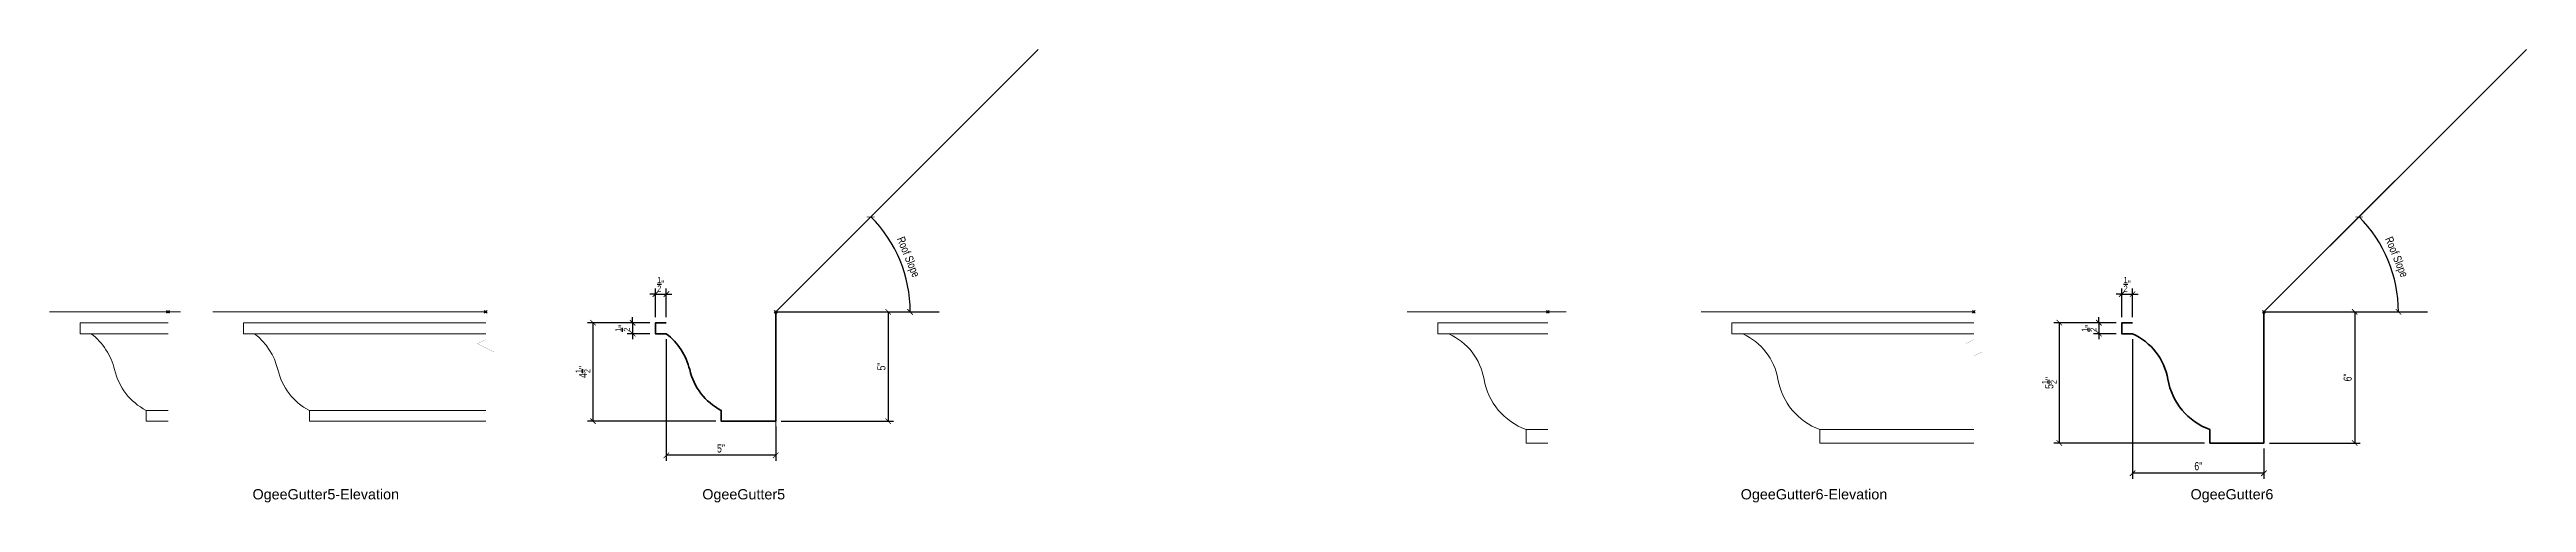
# Model space of a CAD drawing. Header units: inches. Extents: x 1550 to 1938, y 1113 to 1725.
# Drawn here: x 1555.3 to 1668.6, y 1519.9 to 1540.6 of the extents above; entities that cross this region are included whole.
import ezdxf
from ezdxf.enums import TextEntityAlignment as Align

# ---------------------------------------------------------------- set-up
doc = ezdxf.new("R2010")
doc.units = ezdxf.units.IN
doc.header["$LTSCALE"] = 4
doc.header["$MEASUREMENT"] = 0
doc.header["$PDMODE"] = 99
doc.header["$PDSIZE"] = 0.0625
doc.layers.get('Defpoints').update_dxf_attribs({"color": 121})
doc.layers.add('ANNSYMOBJ', color=131, linetype='Continuous')
doc.layers.add('DIMLINE', color=211, linetype='Continuous')
for name, color, linetype, lineweight in [('FINE', 90, 'Continuous', 18), ('Thin', 150, 'Continuous', 18), ('TITTXT', 213, 'Continuous', 50), ('Wide', 212, 'Continuous', 35), ('XLINE', 140, 'Continuous', 18)]:
    doc.layers.add(name, color=color, linetype=linetype, lineweight=lineweight)
doc.styles.add('Arch-Dim', font='arial.ttf', dxfattribs={"width": 0.75})
doc.styles.add('RomanS', font='romans.shx')
doc.dimstyles.new('Aec-Arch-I-3', dxfattribs={"dimscale": 4, "dimtxt": 0.09375, "dimasz": 0.0625, "dimexe": 0.0625, "dimexo": 0.0625, "dimgap": 0.03125, "dimtad": 1, "dimdec": 4, "dimzin": 3, "dimdsep": 46, "dimlunit": 4, "dimtxsty": 'Arch-Dim', "dimblk": 'ARCHTICK', "dimcen": 0.09375, "dimclrd": 8, "dimclre": 8, "dimazin": 2, "dimtfac": 0.75, "dimtdec": 4, "dimtix": 1, "dimtmove": 1, "dimatfit": 2, "dimldrblk": 'OPEN90', "dimfxl": 1, "dimtolj": 1, "dimtzin": 0, "dimarcsym": 0})

msp = doc.modelspace()

# ---------------------------------------------------------------- blocks, each defined once
blk = doc.blocks.new('Anno_Title_T2')
at = {"color": 0, "linetype": 'ByBlock', "lineweight": -2, "style": 'RomanS'}
blk.add_attdef('TITLE', (0, 0.5), '', height=1.25, dxfattribs=at)
blk.add_attdef('SCALE', text='', height=0.75, dxfattribs=at).set_placement((0, -0.5), align=Align.TOP_LEFT)
blk = doc.blocks.new('_ArchTick')
at = {"color": 0, "linetype": 'ByBlock', "const_width": 0.15}
blk.add_lwpolyline([(-0.5, -0.5), (0.5, 0.5)], dxfattribs=at)
blk = doc.blocks.new('*D266')
at = {"layer": 'Defpoints', "color": 0, "transparency": 16777216}
for p in [(1600.54, 1540.6), (1594.47, 1530.19), (1588.54, 1528.6), (1588.54, 1528.6), (1596.01, 1528.6)]:
    blk.add_point(p, dxfattribs=at)
at = {"layer": 'DIMLINE', "color": 8, "lineweight": -2, "transparency": 16777216}
blk.add_arc((1588.54, 1528.6), 6.15, 0, 45, dxfattribs=at)
at = {"layer": 'DIMLINE', "color": 8, "lineweight": -2, "transparency": 16777216, "xscale": 0.25, "yscale": 0.25, "zscale": 0.25}
for p, rotation in [((1592.88, 1532.94), 134.9999999999998), ((1594.68, 1528.6), 270.0000000000012)]:
    blk.add_blockref('_ArchTick', p, dxfattribs=dict(at, rotation=rotation))
at = {"layer": 'DIMLINE', "color": 0, "transparency": 16777216, "insert": (1594.56, 1531.09), "char_height": 0.375, "attachment_point": 5, "rotation": 292.5, "style": 'Arch-Dim'}
blk.add_mtext('\\A1;Roof Slope', dxfattribs=at)
blk = doc.blocks.new('_Open90')
at = {"color": 0, "linetype": 'ByBlock', "lineweight": -2}
for p, q in [((0, 0), (-1, 0)), ((-0.5, 0.5), (0, 0)), ((0, 0), (-0.5, -0.5))]:
    blk.add_line(p, q, dxfattribs=at)
blk = doc.blocks.new('AecDtl_OgeeGutter5Section')
at = {"layer": 'Wide'}
blk.add_lwpolyline([(6, 6), (0, 0), (0, -5), (-2.49, -5), (-2.49, -4.5, -0.219797), (-3.93, -2.64, 0.171024), (-5, -1), (-5.5, -1), (-5.5, -0.5), (-5, -0.5)], format="xyb", dxfattribs=at)
blk = doc.blocks.new('*D267')
at = {"layer": 'Defpoints', "color": 0, "transparency": 16777216}
for p in [(1583.54, 1527.6), (1588.54, 1523.6), (1583.54, 1522.04)]:
    blk.add_point(p, dxfattribs=at)
at = {"layer": 'DIMLINE', "color": 8, "lineweight": -2, "transparency": 16777216}
for p, q in [((1583.54, 1527.35), (1583.54, 1521.79)), ((1588.54, 1523.35), (1588.54, 1521.79)), ((1588.54, 1522.04), (1583.54, 1522.04))]:
    blk.add_line(p, q, dxfattribs=at)
at = {"layer": 'DIMLINE', "color": 8, "lineweight": -2, "transparency": 16777216, "xscale": 0.25, "yscale": 0.25, "zscale": 0.25, "rotation": 180}
blk.add_blockref('_ArchTick', (1583.54, 1522.04), dxfattribs=at)
at = {"layer": 'DIMLINE', "color": 8, "lineweight": -2, "transparency": 16777216, "xscale": 0.25, "yscale": 0.25, "zscale": 0.25}
blk.add_blockref('_ArchTick', (1588.54, 1522.04), dxfattribs=at)
at = {"layer": 'DIMLINE', "color": 0, "transparency": 16777216, "insert": (1586.04, 1522.35), "char_height": 0.375, "attachment_point": 5, "style": 'Arch-Dim'}
blk.add_mtext('\\A1;5"', dxfattribs=at)
blk = doc.blocks.new('*D268')
at = {"layer": 'Defpoints', "color": 0, "transparency": 16777216}
for p in [(1588.54, 1528.6), (1588.54, 1523.6), (1593.68, 1523.6)]:
    blk.add_point(p, dxfattribs=at)
at = {"layer": 'DIMLINE', "color": 8, "lineweight": -2, "transparency": 16777216}
for p, q in [((1588.79, 1528.6), (1593.93, 1528.6)), ((1593.68, 1528.6), (1593.68, 1523.6)), ((1588.79, 1523.6), (1593.93, 1523.6))]:
    blk.add_line(p, q, dxfattribs=at)
at = {"layer": 'DIMLINE', "color": 8, "lineweight": -2, "transparency": 16777216, "xscale": 0.25, "yscale": 0.25, "zscale": 0.25}
for p, rotation in [((1593.68, 1528.6), 90), ((1593.68, 1523.6), 270)]:
    blk.add_blockref('_ArchTick', p, dxfattribs=dict(at, rotation=rotation))
at = {"layer": 'DIMLINE', "color": 0, "transparency": 16777216, "insert": (1593.37, 1526.1), "char_height": 0.375, "attachment_point": 5, "rotation": 90, "style": 'Arch-Dim'}
blk.add_mtext('\\A1;5"', dxfattribs=at)
blk = doc.blocks.new('*D269')
at = {"layer": 'Defpoints', "color": 0, "transparency": 16777216}
for p in [(1580.19, 1528.1), (1583.04, 1528.1), (1586.05, 1523.6)]:
    blk.add_point(p, dxfattribs=at)
at = {"layer": 'DIMLINE', "color": 8, "lineweight": -2, "transparency": 16777216}
for p, q in [((1582.79, 1528.1), (1579.94, 1528.1)), ((1580.19, 1523.6), (1580.19, 1528.1)), ((1585.8, 1523.6), (1579.94, 1523.6))]:
    blk.add_line(p, q, dxfattribs=at)
at = {"layer": 'DIMLINE', "color": 8, "lineweight": -2, "transparency": 16777216, "xscale": 0.25, "yscale": 0.25, "zscale": 0.25}
for p, rotation in [((1580.19, 1528.1), 90), ((1580.19, 1523.6), 270)]:
    blk.add_blockref('_ArchTick', p, dxfattribs=dict(at, rotation=rotation))
at = {"layer": 'DIMLINE', "color": 0, "transparency": 16777216, "insert": (1579.73, 1525.85), "char_height": 0.375, "attachment_point": 5, "rotation": 90, "style": 'Arch-Dim'}
blk.add_mtext('\\A1;4{\\H0.750000x;\\S1/2;}"', dxfattribs=at)
blk = doc.blocks.new('*D270')
at = {"layer": 'Defpoints', "color": 0, "transparency": 16777216}
for p in [(1583.54, 1529.41), (1583.04, 1528.1), (1583.54, 1528.1)]:
    blk.add_point(p, dxfattribs=at)
at = {"layer": 'DIMLINE', "color": 8, "lineweight": -2, "transparency": 16777216}
for p, q in [((1583.04, 1528.35), (1583.04, 1529.66)), ((1583.54, 1528.35), (1583.54, 1529.66)), ((1583.04, 1529.41), (1582.79, 1529.41)), ((1583.04, 1529.41), (1583.54, 1529.41)), ((1583.54, 1529.41), (1583.79, 1529.41))]:
    blk.add_line(p, q, dxfattribs=at)
at = {"layer": 'DIMLINE', "color": 8, "lineweight": -2, "transparency": 16777216, "xscale": 0.25, "yscale": 0.25, "zscale": 0.25}
blk.add_blockref('_ArchTick', (1583.04, 1529.41), dxfattribs=at)
at = {"layer": 'DIMLINE', "color": 8, "lineweight": -2, "transparency": 16777216, "xscale": 0.25, "yscale": 0.25, "zscale": 0.25, "rotation": 180}
blk.add_blockref('_ArchTick', (1583.54, 1529.41), dxfattribs=at)
at = {"layer": 'DIMLINE', "color": 0, "transparency": 16777216, "insert": (1583.29, 1529.86), "char_height": 0.375, "attachment_point": 5, "style": 'Arch-Dim'}
blk.add_mtext('\\A1;{\\H0.750000x;\\S1/2;}"', dxfattribs=at)
blk = doc.blocks.new('*D271')
at = {"layer": 'Defpoints', "color": 0, "transparency": 16777216}
for p in [(1582, 1527.6), (1583.04, 1528.1), (1583.04, 1527.6)]:
    blk.add_point(p, dxfattribs=at)
at = {"layer": 'DIMLINE', "color": 8, "lineweight": -2, "transparency": 16777216}
for p, q in [((1582.79, 1528.1), (1581.75, 1528.1)), ((1582.79, 1527.6), (1581.75, 1527.6)), ((1582, 1528.1), (1582, 1528.35)), ((1582, 1528.1), (1582, 1527.6)), ((1582, 1527.6), (1582, 1527.35))]:
    blk.add_line(p, q, dxfattribs=at)
at = {"layer": 'DIMLINE', "color": 8, "lineweight": -2, "transparency": 16777216, "xscale": 0.25, "yscale": 0.25, "zscale": 0.25}
for p, rotation in [((1582, 1528.1), 270), ((1582, 1527.6), 90)]:
    blk.add_blockref('_ArchTick', p, dxfattribs=dict(at, rotation=rotation))
at = {"layer": 'DIMLINE', "color": 0, "transparency": 16777216, "insert": (1581.54, 1527.85), "char_height": 0.375, "attachment_point": 5, "rotation": 90, "style": 'Arch-Dim'}
blk.add_mtext('\\A1;{\\H0.750000x;\\S1/2;}"', dxfattribs=at)
blk = doc.blocks.new('*D272')
at = {"layer": 'Defpoints', "color": 0, "transparency": 16777216}
for p in [(1668.56, 1540.6), (1662.5, 1530.19), (1656.56, 1528.6), (1656.56, 1528.6), (1664.03, 1528.6)]:
    blk.add_point(p, dxfattribs=at)
at = {"layer": 'DIMLINE', "color": 8, "lineweight": -2, "transparency": 16777216}
blk.add_arc((1656.56, 1528.6), 6.15, 0, 45, dxfattribs=at)
at = {"layer": 'DIMLINE', "color": 8, "lineweight": -2, "transparency": 16777216, "xscale": 0.25, "yscale": 0.25, "zscale": 0.25}
for p, rotation in [((1660.91, 1532.94), 134.9999999999998), ((1662.71, 1528.6), 270.0000000000004)]:
    blk.add_blockref('_ArchTick', p, dxfattribs=dict(at, rotation=rotation))
at = {"layer": 'DIMLINE', "color": 0, "transparency": 16777216, "insert": (1662.58, 1531.09), "char_height": 0.375, "attachment_point": 5, "rotation": 292.5, "style": 'Arch-Dim'}
blk.add_mtext('\\A1;Roof Slope', dxfattribs=at)
blk = doc.blocks.new('*D273')
at = {"layer": 'Defpoints', "color": 0, "transparency": 16777216}
for p in [(1650.56, 1527.6), (1656.56, 1522.6), (1650.56, 1521.22)]:
    blk.add_point(p, dxfattribs=at)
at = {"layer": 'DIMLINE', "color": 8, "lineweight": -2, "transparency": 16777216}
for p, q in [((1650.56, 1527.35), (1650.56, 1520.97)), ((1656.56, 1522.35), (1656.56, 1520.97)), ((1656.56, 1521.22), (1650.56, 1521.22))]:
    blk.add_line(p, q, dxfattribs=at)
at = {"layer": 'DIMLINE', "color": 8, "lineweight": -2, "transparency": 16777216, "xscale": 0.25, "yscale": 0.25, "zscale": 0.25, "rotation": 180}
blk.add_blockref('_ArchTick', (1650.56, 1521.22), dxfattribs=at)
at = {"layer": 'DIMLINE', "color": 8, "lineweight": -2, "transparency": 16777216, "xscale": 0.25, "yscale": 0.25, "zscale": 0.25}
blk.add_blockref('_ArchTick', (1656.56, 1521.22), dxfattribs=at)
at = {"layer": 'DIMLINE', "color": 0, "transparency": 16777216, "insert": (1653.56, 1521.54), "char_height": 0.375, "attachment_point": 5, "style": 'Arch-Dim'}
blk.add_mtext('\\A1;6"', dxfattribs=at)
blk = doc.blocks.new('*D274')
at = {"layer": 'Defpoints', "color": 0, "transparency": 16777216}
for p in [(1656.56, 1528.6), (1656.56, 1522.6), (1660.71, 1522.6)]:
    blk.add_point(p, dxfattribs=at)
at = {"layer": 'DIMLINE', "color": 8, "lineweight": -2, "transparency": 16777216}
for p, q in [((1656.81, 1528.6), (1660.96, 1528.6)), ((1660.71, 1528.6), (1660.71, 1522.6)), ((1656.81, 1522.6), (1660.96, 1522.6))]:
    blk.add_line(p, q, dxfattribs=at)
at = {"layer": 'DIMLINE', "color": 8, "lineweight": -2, "transparency": 16777216, "xscale": 0.25, "yscale": 0.25, "zscale": 0.25}
for p, rotation in [((1660.71, 1528.6), 90), ((1660.71, 1522.6), 270)]:
    blk.add_blockref('_ArchTick', p, dxfattribs=dict(at, rotation=rotation))
at = {"layer": 'DIMLINE', "color": 0, "transparency": 16777216, "insert": (1660.39, 1525.6), "char_height": 0.375, "attachment_point": 5, "rotation": 90, "style": 'Arch-Dim'}
blk.add_mtext('\\A1;6"', dxfattribs=at)
blk = doc.blocks.new('*D275')
at = {"layer": 'Defpoints', "color": 0, "transparency": 16777216}
for p in [(1647.21, 1528.1), (1650.06, 1528.1), (1654.09, 1522.6)]:
    blk.add_point(p, dxfattribs=at)
at = {"layer": 'DIMLINE', "color": 8, "lineweight": -2, "transparency": 16777216}
for p, q in [((1649.81, 1528.1), (1646.96, 1528.1)), ((1647.21, 1522.6), (1647.21, 1528.1)), ((1653.84, 1522.6), (1646.96, 1522.6))]:
    blk.add_line(p, q, dxfattribs=at)
at = {"layer": 'DIMLINE', "color": 8, "lineweight": -2, "transparency": 16777216, "xscale": 0.25, "yscale": 0.25, "zscale": 0.25}
for p, rotation in [((1647.21, 1528.1), 90), ((1647.21, 1522.6), 270)]:
    blk.add_blockref('_ArchTick', p, dxfattribs=dict(at, rotation=rotation))
at = {"layer": 'DIMLINE', "color": 0, "transparency": 16777216, "insert": (1646.75, 1525.35), "char_height": 0.375, "attachment_point": 5, "rotation": 90, "style": 'Arch-Dim'}
blk.add_mtext('\\A1;5{\\H0.750000x;\\S1/2;}"', dxfattribs=at)
blk = doc.blocks.new('*D276')
at = {"layer": 'Defpoints', "color": 0, "transparency": 16777216}
for p in [(1650.56, 1529.41), (1650.06, 1528.1), (1650.56, 1528.1)]:
    blk.add_point(p, dxfattribs=at)
at = {"layer": 'DIMLINE', "color": 8, "lineweight": -2, "transparency": 16777216}
for p, q in [((1650.06, 1528.35), (1650.06, 1529.66)), ((1650.56, 1528.35), (1650.56, 1529.66)), ((1650.06, 1529.41), (1649.81, 1529.41)), ((1650.06, 1529.41), (1650.56, 1529.41)), ((1650.56, 1529.41), (1650.81, 1529.41))]:
    blk.add_line(p, q, dxfattribs=at)
at = {"layer": 'DIMLINE', "color": 8, "lineweight": -2, "transparency": 16777216, "xscale": 0.25, "yscale": 0.25, "zscale": 0.25}
blk.add_blockref('_ArchTick', (1650.06, 1529.41), dxfattribs=at)
at = {"layer": 'DIMLINE', "color": 8, "lineweight": -2, "transparency": 16777216, "xscale": 0.25, "yscale": 0.25, "zscale": 0.25, "rotation": 180}
blk.add_blockref('_ArchTick', (1650.56, 1529.41), dxfattribs=at)
at = {"layer": 'DIMLINE', "color": 0, "transparency": 16777216, "insert": (1650.31, 1529.86), "char_height": 0.375, "attachment_point": 5, "style": 'Arch-Dim'}
blk.add_mtext('\\A1;{\\H0.750000x;\\S1/2;}"', dxfattribs=at)
blk = doc.blocks.new('*D277')
at = {"layer": 'Defpoints', "color": 0, "transparency": 16777216}
for p in [(1649.02, 1527.6), (1650.06, 1528.1), (1650.06, 1527.6)]:
    blk.add_point(p, dxfattribs=at)
at = {"layer": 'DIMLINE', "color": 8, "lineweight": -2, "transparency": 16777216}
for p, q in [((1649.81, 1528.1), (1648.77, 1528.1)), ((1649.81, 1527.6), (1648.77, 1527.6)), ((1649.02, 1528.1), (1649.02, 1528.35)), ((1649.02, 1528.1), (1649.02, 1527.6)), ((1649.02, 1527.6), (1649.02, 1527.35))]:
    blk.add_line(p, q, dxfattribs=at)
at = {"layer": 'DIMLINE', "color": 8, "lineweight": -2, "transparency": 16777216, "xscale": 0.25, "yscale": 0.25, "zscale": 0.25}
for p, rotation in [((1649.02, 1528.1), 270), ((1649.02, 1527.6), 90)]:
    blk.add_blockref('_ArchTick', p, dxfattribs=dict(at, rotation=rotation))
at = {"layer": 'DIMLINE', "color": 0, "transparency": 16777216, "insert": (1648.57, 1527.85), "char_height": 0.375, "attachment_point": 5, "rotation": 90, "style": 'Arch-Dim'}
blk.add_mtext('\\A1;{\\H0.750000x;\\S1/2;}"', dxfattribs=at)
blk = doc.blocks.new('AecDtl_OgeeGutter6Section')
at = {"layer": 'Wide'}
blk.add_lwpolyline([(-6, -0.5), (-6.5, -0.5), (-6.5, -1), (-6, -1, -0.247997), (-4.39, -3.08, 0.267359), (-2.47, -5.38), (-2.47, -6), (0, -6), (0, 0), (6, 6)], format="xyb", dxfattribs=at)
blk = doc.blocks.new('AecDtl_OgeeGut5Elev')
at = {"layer": 'Thin'}
for p, q in [((-4.01, -0.5), (0, -0.5)), ((-3.51, -1), (0, -1)), ((0, -4.5), (-1, -4.5)), ((-1, -5), (0, -5))]:
    blk.add_line(p, q, dxfattribs=at)
blk.add_lwpolyline([(-4.01, -0.5), (-4.01, -1), (-3.51, -1)], dxfattribs=at)
blk.add_lwpolyline([(-3.51, -1, -0.171024), (-2.44, -2.64, 0.219797), (-1, -4.5), (-1, -5)], format="xyb", dxfattribs=at)
blk = doc.blocks.new('AecDtl_OgeeGut6Elev')
at = {"layer": 'Thin'}
for p, q in [((-5.03, -0.5), (0, -0.5)), ((-4.53, -1), (0, -1)), ((-1, -6), (0, -6))]:
    blk.add_line(p, q, dxfattribs=at)
for points in [[(-5.03, -0.5), (-5.03, -1), (-4.53, -1)], [(-1, -5.38), (-1, -6)], [(-1, -5.38), (0, -5.38)]]:
    blk.add_lwpolyline(points, dxfattribs=at)
blk.add_lwpolyline([(-4.53, -1, -0.247997), (-2.92, -3.08, 0.267359), (-1, -5.38, 0.178516)], format="xyb", dxfattribs=at)

# ---------------------------------------------------------------- dimensions: what is measured, and where the dimension line sits
at = {"layer": 'DIMLINE'}
for base, line1, line2, picture, middle in [((1594.47487, 1530.18557), ((1588.53887, 1528.59503), (1600.53887, 1540.59503)), ((1588.53887, 1528.59503), (1596.01048, 1528.59503)), '*D266', (1594.55624, 1531.0875)), ((1662.49637, 1530.18557), ((1656.56037, 1528.59503), (1668.56037, 1540.59503)), ((1656.56037, 1528.59503), (1664.03198, 1528.59503)), '*D272', (1662.57774, 1531.0875))]:
    dim = msp.add_angular_dim_2l(base=base, line1=line1, line2=line2, text='Roof Slope', dimstyle='Aec-Arch-I-3', dxfattribs=at)
    dim.commit()
    dim.dimension.update_dxf_attribs({"geometry": picture, "text_midpoint": middle})
for base, p1, p2, picture, middle in [((1583.53887, 1529.40719), (1583.03887, 1528.09503), (1583.53887, 1528.09503), '*D270', (1583.28887, 1529.86147)), ((1650.56037, 1529.40719), (1650.06037, 1528.09503), (1650.56037, 1528.09503), '*D276', (1650.31037, 1529.86147)), ((1583.53887, 1522.03802), (1588.53887, 1523.59503), (1583.53887, 1527.59503), '*D267', (1586.03887, 1522.35372)), ((1650.56037, 1521.22091), (1656.56037, 1522.59503), (1650.56037, 1527.59503), '*D273', (1653.56037, 1521.53738))]:
    dim = msp.add_linear_dim(base=base, p1=p1, p2=p2, dimstyle='Aec-Arch-I-3', dxfattribs=at)
    dim.commit()
    dim.dimension.update_dxf_attribs({"geometry": picture, "text_midpoint": middle})
for base, p1, p2, picture, middle in [((1581.99841, 1527.59503), (1583.03887, 1528.09503), (1583.03887, 1527.59503), '*D271', (1581.54413, 1527.84503)), ((1593.68427, 1523.59503), (1588.53887, 1528.59503), (1588.53887, 1523.59503), '*D268', (1593.36858, 1526.09503)), ((1649.01991, 1527.59503), (1650.06037, 1528.09503), (1650.06037, 1527.59503), '*D277', (1648.56563, 1527.84503)), ((1660.70577, 1522.59503), (1656.56037, 1528.59503), (1656.56037, 1522.59503), '*D274', (1660.38931, 1525.59503)), ((1580.18821, 1528.09503), (1586.04618, 1523.59503), (1583.03887, 1528.09503), '*D269', (1579.73394, 1525.84503)), ((1647.20971, 1528.09503), (1654.08781, 1522.59503), (1650.06037, 1528.09503), '*D275', (1646.75224, 1525.34503))]:
    dim = msp.add_linear_dim(base=base, p1=p1, p2=p2, angle=90, dimstyle='Aec-Arch-I-3', dxfattribs=at)
    dim.commit()
    dim.dimension.update_dxf_attribs({"geometry": picture, "text_midpoint": middle})

# ---------------------------------------------------------------- linework, layer by layer
at = {"layer": 'ANNSYMOBJ', "const_width": 0.00375}
for points in [[(1575.28371, 1532.96463), (1575.28371, 1528.8299), (1575.28371, 1527.3299), (1574.90871, 1527.1424), (1575.65871, 1526.7674), (1575.28371, 1526.5799), (1575.28371, 1524.0799), (1575.28371, 1520.94517)], [(1643.30521, 1532.96463), (1643.30521, 1528.8299), (1643.30521, 1527.3299), (1642.93021, 1527.1424), (1643.68021, 1526.7674), (1643.30521, 1526.5799), (1643.30521, 1523.0799), (1643.30521, 1520.94517)]]:
    msp.add_lwpolyline(points, dxfattribs=at)
at = {"layer": 'DIMLINE'}
for p, q in [((1588.53887, 1528.59503), (1596.01048, 1528.59503)), ((1656.56037, 1528.59503), (1664.03198, 1528.59503))]:
    msp.add_line(p, q, dxfattribs=at)
at = {"layer": 'FINE'}
for points in [[(1588.53887, 1522.59503), (1588.53887, 1528.59503), (1600.53887, 1540.59503)], [(1656.56037, 1522.59503), (1656.56037, 1528.59503), (1668.56037, 1540.59503)], [(1561.33113, 1528.59503), (1555.34932, 1528.59503)], [(1575.28371, 1528.59503), (1562.81019, 1528.59503)], [(1624.67046, 1528.59503), (1617.39918, 1528.59503)], [(1643.30521, 1528.59503), (1630.83169, 1528.59503)]]:
    msp.add_lwpolyline(points, dxfattribs=at)
at = {"layer": 'Thin'}
for p, q in [((1564.21766, 1528.09503), (1575.28371, 1528.09503)), ((1564.71766, 1527.59503), (1575.28371, 1527.59503)), ((1632.23916, 1528.09503), (1643.30521, 1528.09503)), ((1632.73916, 1527.59503), (1643.30521, 1527.59503)), ((1575.28371, 1524.09073), (1567.22496, 1524.09073)), ((1567.22496, 1523.59503), (1575.28371, 1523.59503)), ((1636.26659, 1522.59503), (1643.30521, 1522.59503))]:
    msp.add_line(p, q, dxfattribs=at)
for points in [[(1564.21766, 1528.09503), (1564.21766, 1527.59503), (1564.71766, 1527.59503)], [(1632.23916, 1528.09503), (1632.23916, 1527.59503), (1632.73916, 1527.59503)], [(1636.26659, 1523.21513), (1636.26659, 1522.59503)], [(1636.26659, 1523.21513), (1643.30521, 1523.21513)]]:
    msp.add_lwpolyline(points, dxfattribs=at)
for points in [[(1564.71766, 1527.59503, -0.17102399), (1565.78408, 1525.95742, 0.219797413), (1567.22496, 1524.09073), (1567.22496, 1523.59503)], [(1632.73916, 1527.59503, -0.247996623), (1634.34927, 1525.51474, 0.267358664), (1636.26659, 1523.21513, 0.178516368)]]:
    msp.add_lwpolyline(points, format="xyb", dxfattribs=at)
at = {"layer": 'XLINE'}
for p in [(1560.76409, 1528.59503), (1575.28371, 1528.59503), (1588.53887, 1528.59503), (1623.83408, 1528.59503), (1643.30521, 1528.59503), (1656.56037, 1528.59503)]:
    msp.add_point(p, dxfattribs=at)

# ---------------------------------------------------------------- block references
for name, p in [('AecDtl_OgeeGutter5Section', (1588.53887, 1528.59503)), ('AecDtl_OgeeGutter6Section', (1656.56037, 1528.59503)), ('AecDtl_OgeeGut5Elev', (1560.76409, 1528.59503)), ('AecDtl_OgeeGut6Elev', (1623.83408, 1528.59503))]:
    msp.add_blockref(name, p)
at = {"layer": 'TITTXT'}
ref = msp.add_blockref('Anno_Title_T2', (1564.62718, 1519.83495), dxfattribs=dict(at, xscale=0.375, yscale=0.375, zscale=0.375))
ref.add_attrib('TITLE', 'OgeeGutter5-Elevation', (1564.62718, 1520.02245), dxfattribs={"layer": '0', "color": 0, "linetype": 'ByBlock', "lineweight": -2, "height": 0.46875, "style": 'Arch-Dim'})
ref = msp.add_blockref('Anno_Title_T2', (1585.1855, 1519.83495), dxfattribs=dict(at, xscale=0.375, yscale=0.375, zscale=0.375))
ref.add_attrib('TITLE', 'OgeeGutter5', (1585.1855, 1520.02245), dxfattribs={"layer": '0', "color": 0, "linetype": 'ByBlock', "lineweight": -2, "height": 0.46875, "style": 'Arch-Dim'})
ref = msp.add_blockref('Anno_Title_T2', (1632.64868, 1519.83495), dxfattribs=dict(at, xscale=0.375, yscale=0.375, zscale=0.375))
ref.add_attrib('TITLE', 'OgeeGutter6-Elevation', (1632.64868, 1520.02245), dxfattribs={"layer": '0', "color": 0, "linetype": 'ByBlock', "lineweight": -2, "height": 0.46875, "style": 'Arch-Dim'})
ref = msp.add_blockref('Anno_Title_T2', (1653.207, 1519.83495), dxfattribs=dict(at, xscale=0.375, yscale=0.375, zscale=0.375))
ref.add_attrib('TITLE', 'OgeeGutter6', (1653.207, 1520.02245), dxfattribs={"layer": '0', "color": 0, "linetype": 'ByBlock', "lineweight": -2, "height": 0.46875, "style": 'Arch-Dim'})

msp.set_redraw_order([(e.dxf.handle, doc.entitydb.next_handle()) for e in msp.query("TEXT MTEXT ATTDEF DIMENSION ARC_DIMENSION")])  # texts and dimensions are drawn at this point

doc.saveas('drawing.dxf')
